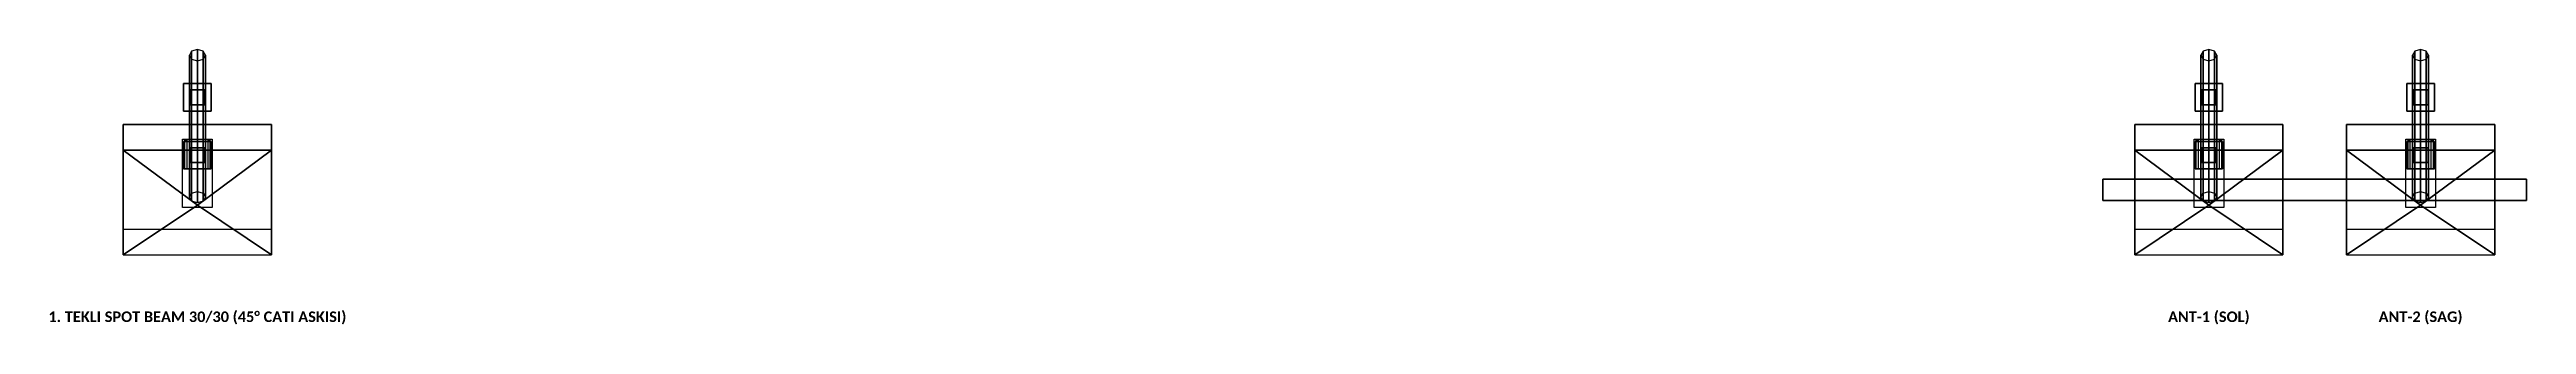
# Model space of a CAD drawing. Header units: millimetres. Extents: x -14698 to 17750, y -795 to 795.
# Drawn here: x -14698 to -3000, y -637 to 663 of the extents above; entities that cross this region are included whole.
import ezdxf
from ezdxf.enums import TextEntityAlignment as Align

# ---------------------------------------------------------------- set-up
doc = ezdxf.new("R2010")
doc.units = ezdxf.units.MM
for name, color, linetype in [('CELIK_KIRIS_KOLON', 9, 'CONTINUOUS'), ('EKP_PANEL_ANTEN', 6, 'CONTINUOUS'), ('METIN_BILGI', 7, 'CONTINUOUS'), ('MONTAJ_BORULARI', 2, 'CONTINUOUS')]:
    doc.layers.add(name, color=color, linetype=linetype)
doc.styles.get("Standard").update_dxf_attribs({"font": 'calibrib.ttf'})

msp = doc.modelspace()

# ---------------------------------------------------------------- texts
at = {"layer": 'METIN_BILGI'}
for s, p in [('1. TEKLI SPOT BEAM 30/30 (45° CATI ASKISI)', (-14000, -600)), ('ANT-1 (SOL)', (-4500, -600)), ('ANT-2 (SAG)', (-3500, -600))]:
    msp.add_text(s, height=50, dxfattribs=at).set_placement(p, align=Align.MIDDLE_CENTER)

# ---------------------------------------------------------------- linework, layer by layer
at = {"layer": 'CELIK_KIRIS_KOLON'}
for p, q in [((-13935, 502, 109), (-14065, 502, 109)), ((-14065, 502, 109), (-14065, 372, 109)), ((-13935, 502, 219), (-14065, 502, 219)), ((-14065, 502, 219), (-14065, 372, 219)), ((-14065, 502, 109), (-14065, 502, 219)), ((-13935, 372, 109), (-13935, 502, 109)), ((-13935, 372, 219), (-13935, 502, 219)), ((-13935, 502, 109), (-13935, 502, 219)), ((-4435, 502, 109), (-4565, 502, 109)), ((-4565, 502, 109), (-4565, 372, 109)), ((-4435, 502, 219), (-4565, 502, 219)), ((-4565, 502, 219), (-4565, 372, 219)), ((-4565, 502, 109), (-4565, 502, 219)), ((-4435, 372, 109), (-4435, 502, 109)), ((-4435, 372, 219), (-4435, 502, 219)), ((-4435, 502, 109), (-4435, 502, 219)), ((-3435, 502, 109), (-3565, 502, 109)), ((-3565, 502, 109), (-3565, 372, 109)), ((-3435, 502, 219), (-3565, 502, 219)), ((-3565, 502, 219), (-3565, 372, 219)), ((-3565, 502, 109), (-3565, 502, 219)), ((-3435, 372, 109), (-3435, 502, 109)), ((-3435, 372, 219), (-3435, 502, 219)), ((-3435, 502, 109), (-3435, 502, 219)), ((-14065, 372, 109), (-13935, 372, 109)), ((-14065, 372, 219), (-13935, 372, 219)), ((-14065, 372, 109), (-14065, 372, 219)), ((-13935, 372, 109), (-13935, 372, 219)), ((-4565, 372, 109), (-4435, 372, 109)), ((-4565, 372, 219), (-4435, 372, 219)), ((-4565, 372, 109), (-4565, 372, 219)), ((-4435, 372, 109), (-4435, 372, 219)), ((-3565, 372, 109), (-3435, 372, 109)), ((-3565, 372, 219), (-3435, 372, 219)), ((-3565, 372, 109), (-3565, 372, 219)), ((-3435, 372, 109), (-3435, 372, 219)), ((-13935, 229, 382), (-14065, 229, 382)), ((-14065, 229, 382), (-14065, 99, 382)), ((-13935, 229, 492), (-14065, 229, 492)), ((-14065, 229, 492), (-14065, 99, 492)), ((-14065, 229, 382), (-14065, 229, 492)), ((-13935, 99, 382), (-13935, 229, 382)), ((-13935, 99, 492), (-13935, 229, 492)), ((-13935, 229, 382), (-13935, 229, 492)), ((-4435, 229, 382), (-4565, 229, 382)), ((-4565, 229, 382), (-4565, 99, 382)), ((-4435, 229, 492), (-4565, 229, 492)), ((-4565, 229, 492), (-4565, 99, 492)), ((-4565, 229, 382), (-4565, 229, 492)), ((-4435, 99, 382), (-4435, 229, 382)), ((-4435, 99, 492), (-4435, 229, 492)), ((-4435, 229, 382), (-4435, 229, 492)), ((-3435, 229, 382), (-3565, 229, 382)), ((-3565, 229, 382), (-3565, 99, 382)), ((-3435, 229, 492), (-3565, 229, 492)), ((-3565, 229, 492), (-3565, 99, 492)), ((-3565, 229, 382), (-3565, 229, 492)), ((-3435, 99, 382), (-3435, 229, 382)), ((-3435, 99, 492), (-3435, 229, 492)), ((-3435, 229, 382), (-3435, 229, 492)), ((-14065, 99, 382), (-13935, 99, 382)), ((-14065, 99, 492), (-13935, 99, 492)), ((-14065, 99, 382), (-14065, 99, 492)), ((-13935, 99, 382), (-13935, 99, 492)), ((-3000, 50, 550), (-5000, 50, 550)), ((-5000, 50, 550), (-5000, -50, 550)), ((-3000, 50, 650), (-5000, 50, 650)), ((-5000, 50, 650), (-5000, -50, 650)), ((-5000, 50, 550), (-5000, 50, 650)), ((-4565, 99, 382), (-4435, 99, 382)), ((-4565, 99, 492), (-4435, 99, 492)), ((-4565, 99, 382), (-4565, 99, 492)), ((-4435, 99, 382), (-4435, 99, 492)), ((-3565, 99, 382), (-3435, 99, 382)), ((-3565, 99, 492), (-3435, 99, 492)), ((-3565, 99, 382), (-3565, 99, 492)), ((-3435, 99, 382), (-3435, 99, 492)), ((-3000, -50, 550), (-3000, 50, 550)), ((-3000, -50, 650), (-3000, 50, 650)), ((-3000, 50, 550), (-3000, 50, 650)), ((-5000, -50, 550), (-3000, -50, 550)), ((-5000, -50, 650), (-3000, -50, 650)), ((-5000, -50, 550), (-5000, -50, 650)), ((-3000, -50, 550), (-3000, -50, 650))]:
    msp.add_line(p, q, dxfattribs=at)
for points in [[(-14065, 372, 109), (-13935, 372, 109), (-13935, 502, 109), (-14065, 502, 109)], [(-14065, 372, 219), (-13935, 372, 219), (-13935, 502, 219), (-14065, 502, 219)], [(-14065, 502, 109), (-13935, 502, 109), (-13935, 502, 219), (-14065, 502, 219)], [(-14065, 372, 109), (-14065, 502, 109), (-14065, 502, 219), (-14065, 372, 219)], [(-13935, 372, 109), (-13935, 502, 109), (-13935, 502, 219), (-13935, 372, 219)], [(-4565, 372, 109), (-4435, 372, 109), (-4435, 502, 109), (-4565, 502, 109)], [(-4565, 372, 219), (-4435, 372, 219), (-4435, 502, 219), (-4565, 502, 219)], [(-4565, 502, 109), (-4435, 502, 109), (-4435, 502, 219), (-4565, 502, 219)], [(-4565, 372, 109), (-4565, 502, 109), (-4565, 502, 219), (-4565, 372, 219)], [(-4435, 372, 109), (-4435, 502, 109), (-4435, 502, 219), (-4435, 372, 219)], [(-3565, 372, 109), (-3435, 372, 109), (-3435, 502, 109), (-3565, 502, 109)], [(-3565, 372, 219), (-3435, 372, 219), (-3435, 502, 219), (-3565, 502, 219)], [(-3565, 502, 109), (-3435, 502, 109), (-3435, 502, 219), (-3565, 502, 219)], [(-3565, 372, 109), (-3565, 502, 109), (-3565, 502, 219), (-3565, 372, 219)], [(-3435, 372, 109), (-3435, 502, 109), (-3435, 502, 219), (-3435, 372, 219)], [(-14065, 372, 109), (-13935, 372, 109), (-13935, 372, 219), (-14065, 372, 219)], [(-4565, 372, 109), (-4435, 372, 109), (-4435, 372, 219), (-4565, 372, 219)], [(-3565, 372, 109), (-3435, 372, 109), (-3435, 372, 219), (-3565, 372, 219)], [(-14070, 239, -83), (-13930, 239, -83), (-13930, -83, 239), (-14070, -83, 239)], [(-14061, 99, 57), (-14049, 99, 57), (-14049, 234, 276), (-14061, 234, 276)], [(-13951, 99, 57), (-13939, 99, 57), (-13939, 234, 276), (-13951, 234, 276)], [(-4570, 239, -83), (-4430, 239, -83), (-4430, -83, 239), (-4570, -83, 239)], [(-4561, 99, 57), (-4549, 99, 57), (-4549, 234, 276), (-4561, 234, 276)], [(-4451, 99, 57), (-4439, 99, 57), (-4439, 234, 276), (-4451, 234, 276)], [(-3570, 239, -83), (-3430, 239, -83), (-3430, -83, 239), (-3570, -83, 239)], [(-3561, 99, 57), (-3549, 99, 57), (-3549, 234, 276), (-3561, 234, 276)], [(-3451, 99, 57), (-3439, 99, 57), (-3439, 234, 276), (-3451, 234, 276)], [(-14065, 99, 382), (-13935, 99, 382), (-13935, 229, 382), (-14065, 229, 382)], [(-14065, 99, 492), (-13935, 99, 492), (-13935, 229, 492), (-14065, 229, 492)], [(-14065, 229, 382), (-13935, 229, 382), (-13935, 229, 492), (-14065, 229, 492)], [(-14065, 99, 382), (-14065, 229, 382), (-14065, 229, 492), (-14065, 99, 492)], [(-13935, 99, 382), (-13935, 229, 382), (-13935, 229, 492), (-13935, 99, 492)], [(-4565, 99, 382), (-4435, 99, 382), (-4435, 229, 382), (-4565, 229, 382)], [(-4565, 99, 492), (-4435, 99, 492), (-4435, 229, 492), (-4565, 229, 492)], [(-4565, 229, 382), (-4435, 229, 382), (-4435, 229, 492), (-4565, 229, 492)], [(-4565, 99, 382), (-4565, 229, 382), (-4565, 229, 492), (-4565, 99, 492)], [(-4435, 99, 382), (-4435, 229, 382), (-4435, 229, 492), (-4435, 99, 492)], [(-3565, 99, 382), (-3435, 99, 382), (-3435, 229, 382), (-3565, 229, 382)], [(-3565, 99, 492), (-3435, 99, 492), (-3435, 229, 492), (-3565, 229, 492)], [(-3565, 229, 382), (-3435, 229, 382), (-3435, 229, 492), (-3565, 229, 492)], [(-3565, 99, 382), (-3565, 229, 382), (-3565, 229, 492), (-3565, 99, 492)], [(-3435, 99, 382), (-3435, 229, 382), (-3435, 229, 492), (-3435, 99, 492)], [(-14065, 99, 382), (-13935, 99, 382), (-13935, 99, 492), (-14065, 99, 492)], [(-5000, -50, 550), (-3000, -50, 550), (-3000, 50, 550), (-5000, 50, 550)], [(-5000, -50, 650), (-3000, -50, 650), (-3000, 50, 650), (-5000, 50, 650)], [(-5000, 50, 550), (-3000, 50, 550), (-3000, 50, 650), (-5000, 50, 650)], [(-5000, -50, 550), (-5000, 50, 550), (-5000, 50, 650), (-5000, -50, 650)], [(-4565, 99, 382), (-4435, 99, 382), (-4435, 99, 492), (-4565, 99, 492)], [(-3565, 99, 382), (-3435, 99, 382), (-3435, 99, 492), (-3565, 99, 492)], [(-3000, -50, 550), (-3000, 50, 550), (-3000, 50, 650), (-3000, -50, 650)], [(-5000, -50, 550), (-3000, -50, 550), (-3000, -50, 650), (-5000, -50, 650)]]:
    msp.add_3dface(points, dxfattribs=at)
at = {"layer": 'EKP_PANEL_ANTEN'}
for p, q in [((-14000, -73, -73), (-14350, 187, -308)), ((-14000, -73, -73), (-13650, 187, -308)), ((-4500, -73, -73), (-4850, 187, -308)), ((-4500, -73, -73), (-4150, 187, -308)), ((-3500, -73, -73), (-3850, 187, -308)), ((-3500, -73, -73), (-3150, 187, -308)), ((-14000, -73, -73), (-14350, -308, 187)), ((-14000, -73, -73), (-13650, -308, 187)), ((-4500, -73, -73), (-4850, -308, 187)), ((-4500, -73, -73), (-4150, -308, 187)), ((-3500, -73, -73), (-3850, -308, 187)), ((-3500, -73, -73), (-3150, -308, 187))]:
    msp.add_line(p, q, dxfattribs=at)
for points in [[(-14350, 308, -187), (-13650, 308, -187), (-13650, -187, 308), (-14350, -187, 308)], [(-14350, 187, -308), (-13650, 187, -308), (-13650, 308, -187), (-14350, 308, -187)], [(-14350, 187, -308), (-14350, -308, 187), (-14350, -187, 308), (-14350, 308, -187)], [(-13650, 187, -308), (-13650, -308, 187), (-13650, -187, 308), (-13650, 308, -187)], [(-4850, 308, -187), (-4150, 308, -187), (-4150, -187, 308), (-4850, -187, 308)], [(-4850, 187, -308), (-4150, 187, -308), (-4150, 308, -187), (-4850, 308, -187)], [(-4850, 187, -308), (-4850, -308, 187), (-4850, -187, 308), (-4850, 308, -187)], [(-4150, 187, -308), (-4150, -308, 187), (-4150, -187, 308), (-4150, 308, -187)], [(-3850, 308, -187), (-3150, 308, -187), (-3150, -187, 308), (-3850, -187, 308)], [(-3850, 187, -308), (-3150, 187, -308), (-3150, 308, -187), (-3850, 308, -187)], [(-3850, 187, -308), (-3850, -308, 187), (-3850, -187, 308), (-3850, 308, -187)], [(-3150, 187, -308), (-3150, -308, 187), (-3150, -187, 308), (-3150, 308, -187)], [(-14000, -73, -73), (-13650, 187, -308), (-14350, 187, -308)], [(-14000, -73, -73), (-14350, 187, -308), (-14350, -308, 187)], [(-14000, -73, -73), (-13650, -308, 187), (-13650, 187, -308)], [(-4500, -73, -73), (-4150, 187, -308), (-4850, 187, -308)], [(-4500, -73, -73), (-4850, 187, -308), (-4850, -308, 187)], [(-4500, -73, -73), (-4150, -308, 187), (-4150, 187, -308)], [(-3500, -73, -73), (-3150, 187, -308), (-3850, 187, -308)], [(-3500, -73, -73), (-3850, 187, -308), (-3850, -308, 187)], [(-3500, -73, -73), (-3150, -308, 187), (-3150, 187, -308)], [(-14000, -73, -73), (-14350, -308, 187), (-13650, -308, 187)], [(-4500, -73, -73), (-4850, -308, 187), (-4150, -308, 187)], [(-3500, -73, -73), (-3850, -308, 187), (-3150, -308, 187)], [(-14350, -308, 187), (-13650, -308, 187), (-13650, -187, 308), (-14350, -187, 308)], [(-4850, -308, 187), (-4150, -308, 187), (-4150, -187, 308), (-4850, -187, 308)], [(-3850, -308, 187), (-3150, -308, 187), (-3150, -187, 308), (-3850, -187, 308)]]:
    msp.add_3dface(points, dxfattribs=at)
at = {"layer": 'MONTAJ_BORULARI'}
for p, q in [((-13965, 472, 164), (-14035, 472, 164)), ((-14035, 472, 164), (-14035, 402, 164)), ((-13965, 472, 2200), (-14035, 472, 2200)), ((-14035, 472, 2200), (-14035, 402, 2200)), ((-14035, 472, 164), (-14035, 472, 2200)), ((-13965, 402, 164), (-13965, 472, 164)), ((-13965, 402, 2200), (-13965, 472, 2200)), ((-13965, 472, 164), (-13965, 472, 2200)), ((-4465, 472, 164), (-4535, 472, 164)), ((-4535, 472, 164), (-4535, 402, 164)), ((-4465, 472, 2200), (-4535, 472, 2200)), ((-4535, 472, 2200), (-4535, 402, 2200)), ((-4535, 472, 164), (-4535, 472, 2200)), ((-4465, 402, 164), (-4465, 472, 164)), ((-4465, 402, 2200), (-4465, 472, 2200)), ((-4465, 472, 164), (-4465, 472, 2200)), ((-3465, 472, 164), (-3535, 472, 164)), ((-3535, 472, 164), (-3535, 402, 164)), ((-3465, 472, 2200), (-3535, 472, 2200)), ((-3535, 472, 2200), (-3535, 402, 2200)), ((-3535, 472, 164), (-3535, 472, 2200)), ((-3465, 402, 164), (-3465, 472, 164)), ((-3465, 402, 2200), (-3465, 472, 2200)), ((-3465, 472, 164), (-3465, 472, 2200)), ((-14035, 402, 164), (-13965, 402, 164)), ((-14035, 402, 2200), (-13965, 402, 2200)), ((-14035, 402, 164), (-14035, 402, 2200)), ((-13965, 402, 164), (-13965, 402, 2200)), ((-4535, 402, 164), (-4465, 402, 164)), ((-4535, 402, 2200), (-4465, 402, 2200)), ((-4535, 402, 164), (-4535, 402, 2200)), ((-4465, 402, 164), (-4465, 402, 2200)), ((-3535, 402, 164), (-3465, 402, 164)), ((-3535, 402, 2200), (-3465, 402, 2200)), ((-3535, 402, 164), (-3535, 402, 2200)), ((-3465, 402, 164), (-3465, 402, 2200)), ((-13965, 199, 437), (-14035, 199, 437)), ((-14035, 199, 437), (-14035, 129, 437)), ((-13965, 199, 2200), (-14035, 199, 2200)), ((-14035, 199, 2200), (-14035, 129, 2200)), ((-14035, 199, 437), (-14035, 199, 2200)), ((-14035, 129, 437), (-13965, 129, 437)), ((-14035, 129, 2200), (-13965, 129, 2200)), ((-14035, 129, 437), (-14035, 129, 2200)), ((-13965, 129, 437), (-13965, 199, 437)), ((-13965, 129, 2200), (-13965, 199, 2200)), ((-13965, 199, 437), (-13965, 199, 2200)), ((-13965, 129, 437), (-13965, 129, 2200)), ((-4465, 199, 437), (-4535, 199, 437)), ((-4535, 199, 437), (-4535, 129, 437)), ((-4465, 199, 2200), (-4535, 199, 2200)), ((-4535, 199, 2200), (-4535, 129, 2200)), ((-4535, 199, 437), (-4535, 199, 2200)), ((-4535, 129, 437), (-4465, 129, 437)), ((-4535, 129, 2200), (-4465, 129, 2200)), ((-4535, 129, 437), (-4535, 129, 2200)), ((-4465, 129, 437), (-4465, 199, 437)), ((-4465, 129, 2200), (-4465, 199, 2200)), ((-4465, 199, 437), (-4465, 199, 2200)), ((-4465, 129, 437), (-4465, 129, 2200)), ((-3465, 199, 437), (-3535, 199, 437)), ((-3535, 199, 437), (-3535, 129, 437)), ((-3465, 199, 2200), (-3535, 199, 2200)), ((-3535, 199, 2200), (-3535, 129, 2200)), ((-3535, 199, 437), (-3535, 199, 2200)), ((-3535, 129, 437), (-3465, 129, 437)), ((-3535, 129, 2200), (-3465, 129, 2200)), ((-3535, 129, 437), (-3535, 129, 2200)), ((-3465, 129, 437), (-3465, 199, 437)), ((-3465, 129, 2200), (-3465, 199, 2200)), ((-3465, 199, 437), (-3465, 199, 2200)), ((-3465, 129, 437), (-3465, 129, 2200))]:
    msp.add_line(p, q, dxfattribs=at)
for points in [[(-14027, 655, -16), (-14038, 636, -35), (-14038, -35, 636), (-14027, -16, 655)], [(-14038, 636, -35), (-14027, 617, -54), (-14027, -54, 617), (-14038, -35, 636)], [(-14000, 663, -8), (-14027, 655, -16), (-14027, -16, 655), (-14000, -8, 663)], [(-14027, 617, -54), (-14000, 609, -62), (-14000, -62, 609), (-14027, -54, 617)], [(-13973, 655, -16), (-14000, 663, -8), (-14000, -8, 663), (-13973, -16, 655)], [(-14000, 609, -62), (-13973, 617, -54), (-13973, -54, 617), (-14000, -62, 609)], [(-13962, 636, -35), (-13973, 655, -16), (-13973, -16, 655), (-13962, -35, 636)], [(-13973, 617, -54), (-13962, 636, -35), (-13962, -35, 636), (-13973, -54, 617)], [(-4527, 655, -16), (-4538, 636, -35), (-4538, -35, 636), (-4527, -16, 655)], [(-4538, 636, -35), (-4527, 617, -54), (-4527, -54, 617), (-4538, -35, 636)], [(-4500, 663, -8), (-4527, 655, -16), (-4527, -16, 655), (-4500, -8, 663)], [(-4527, 617, -54), (-4500, 609, -62), (-4500, -62, 609), (-4527, -54, 617)], [(-4473, 655, -16), (-4500, 663, -8), (-4500, -8, 663), (-4473, -16, 655)], [(-4500, 609, -62), (-4473, 617, -54), (-4473, -54, 617), (-4500, -62, 609)], [(-4462, 636, -35), (-4473, 655, -16), (-4473, -16, 655), (-4462, -35, 636)], [(-4473, 617, -54), (-4462, 636, -35), (-4462, -35, 636), (-4473, -54, 617)], [(-3527, 655, -16), (-3538, 636, -35), (-3538, -35, 636), (-3527, -16, 655)], [(-3538, 636, -35), (-3527, 617, -54), (-3527, -54, 617), (-3538, -35, 636)], [(-3500, 663, -8), (-3527, 655, -16), (-3527, -16, 655), (-3500, -8, 663)], [(-3527, 617, -54), (-3500, 609, -62), (-3500, -62, 609), (-3527, -54, 617)], [(-3473, 655, -16), (-3500, 663, -8), (-3500, -8, 663), (-3473, -16, 655)], [(-3500, 609, -62), (-3473, 617, -54), (-3473, -54, 617), (-3500, -62, 609)], [(-3462, 636, -35), (-3473, 655, -16), (-3473, -16, 655), (-3462, -35, 636)], [(-3473, 617, -54), (-3462, 636, -35), (-3462, -35, 636), (-3473, -54, 617)], [(-14035, 402, 164), (-13965, 402, 164), (-13965, 472, 164), (-14035, 472, 164)], [(-14035, 402, 2200), (-13965, 402, 2200), (-13965, 472, 2200), (-14035, 472, 2200)], [(-14035, 472, 164), (-13965, 472, 164), (-13965, 472, 2200), (-14035, 472, 2200)], [(-14035, 402, 164), (-14035, 472, 164), (-14035, 472, 2200), (-14035, 402, 2200)], [(-13965, 402, 164), (-13965, 472, 164), (-13965, 472, 2200), (-13965, 402, 2200)], [(-4535, 402, 164), (-4465, 402, 164), (-4465, 472, 164), (-4535, 472, 164)], [(-4535, 402, 2200), (-4465, 402, 2200), (-4465, 472, 2200), (-4535, 472, 2200)], [(-4535, 472, 164), (-4465, 472, 164), (-4465, 472, 2200), (-4535, 472, 2200)], [(-4535, 402, 164), (-4535, 472, 164), (-4535, 472, 2200), (-4535, 402, 2200)], [(-4465, 402, 164), (-4465, 472, 164), (-4465, 472, 2200), (-4465, 402, 2200)], [(-3535, 402, 164), (-3465, 402, 164), (-3465, 472, 164), (-3535, 472, 164)], [(-3535, 402, 2200), (-3465, 402, 2200), (-3465, 472, 2200), (-3535, 472, 2200)], [(-3535, 472, 164), (-3465, 472, 164), (-3465, 472, 2200), (-3535, 472, 2200)], [(-3535, 402, 164), (-3535, 472, 164), (-3535, 472, 2200), (-3535, 402, 2200)], [(-3465, 402, 164), (-3465, 472, 164), (-3465, 472, 2200), (-3465, 402, 2200)], [(-14035, 402, 164), (-13965, 402, 164), (-13965, 402, 2200), (-14035, 402, 2200)], [(-4535, 402, 164), (-4465, 402, 164), (-4465, 402, 2200), (-4535, 402, 2200)], [(-3535, 402, 164), (-3465, 402, 164), (-3465, 402, 2200), (-3535, 402, 2200)], [(-14035, 129, 437), (-13965, 129, 437), (-13965, 199, 437), (-14035, 199, 437)], [(-14035, 129, 2200), (-13965, 129, 2200), (-13965, 199, 2200), (-14035, 199, 2200)], [(-14035, 199, 437), (-13965, 199, 437), (-13965, 199, 2200), (-14035, 199, 2200)], [(-14035, 129, 437), (-14035, 199, 437), (-14035, 199, 2200), (-14035, 129, 2200)], [(-14035, 129, 437), (-13965, 129, 437), (-13965, 129, 2200), (-14035, 129, 2200)], [(-13965, 129, 437), (-13965, 199, 437), (-13965, 199, 2200), (-13965, 129, 2200)], [(-4535, 129, 437), (-4465, 129, 437), (-4465, 199, 437), (-4535, 199, 437)], [(-4535, 129, 2200), (-4465, 129, 2200), (-4465, 199, 2200), (-4535, 199, 2200)], [(-4535, 199, 437), (-4465, 199, 437), (-4465, 199, 2200), (-4535, 199, 2200)], [(-4535, 129, 437), (-4535, 199, 437), (-4535, 199, 2200), (-4535, 129, 2200)], [(-4535, 129, 437), (-4465, 129, 437), (-4465, 129, 2200), (-4535, 129, 2200)], [(-4465, 129, 437), (-4465, 199, 437), (-4465, 199, 2200), (-4465, 129, 2200)], [(-3535, 129, 437), (-3465, 129, 437), (-3465, 199, 437), (-3535, 199, 437)], [(-3535, 129, 2200), (-3465, 129, 2200), (-3465, 199, 2200), (-3535, 199, 2200)], [(-3535, 199, 437), (-3465, 199, 437), (-3465, 199, 2200), (-3535, 199, 2200)], [(-3535, 129, 437), (-3535, 199, 437), (-3535, 199, 2200), (-3535, 129, 2200)], [(-3535, 129, 437), (-3465, 129, 437), (-3465, 129, 2200), (-3535, 129, 2200)], [(-3465, 129, 437), (-3465, 199, 437), (-3465, 199, 2200), (-3465, 129, 2200)]]:
    msp.add_3dface(points, dxfattribs=at)

msp.set_redraw_order([(e.dxf.handle, doc.entitydb.next_handle()) for e in msp.query("TEXT MTEXT ATTDEF DIMENSION ARC_DIMENSION")])  # texts and dimensions are drawn at this point

doc.saveas('drawing.dxf')
